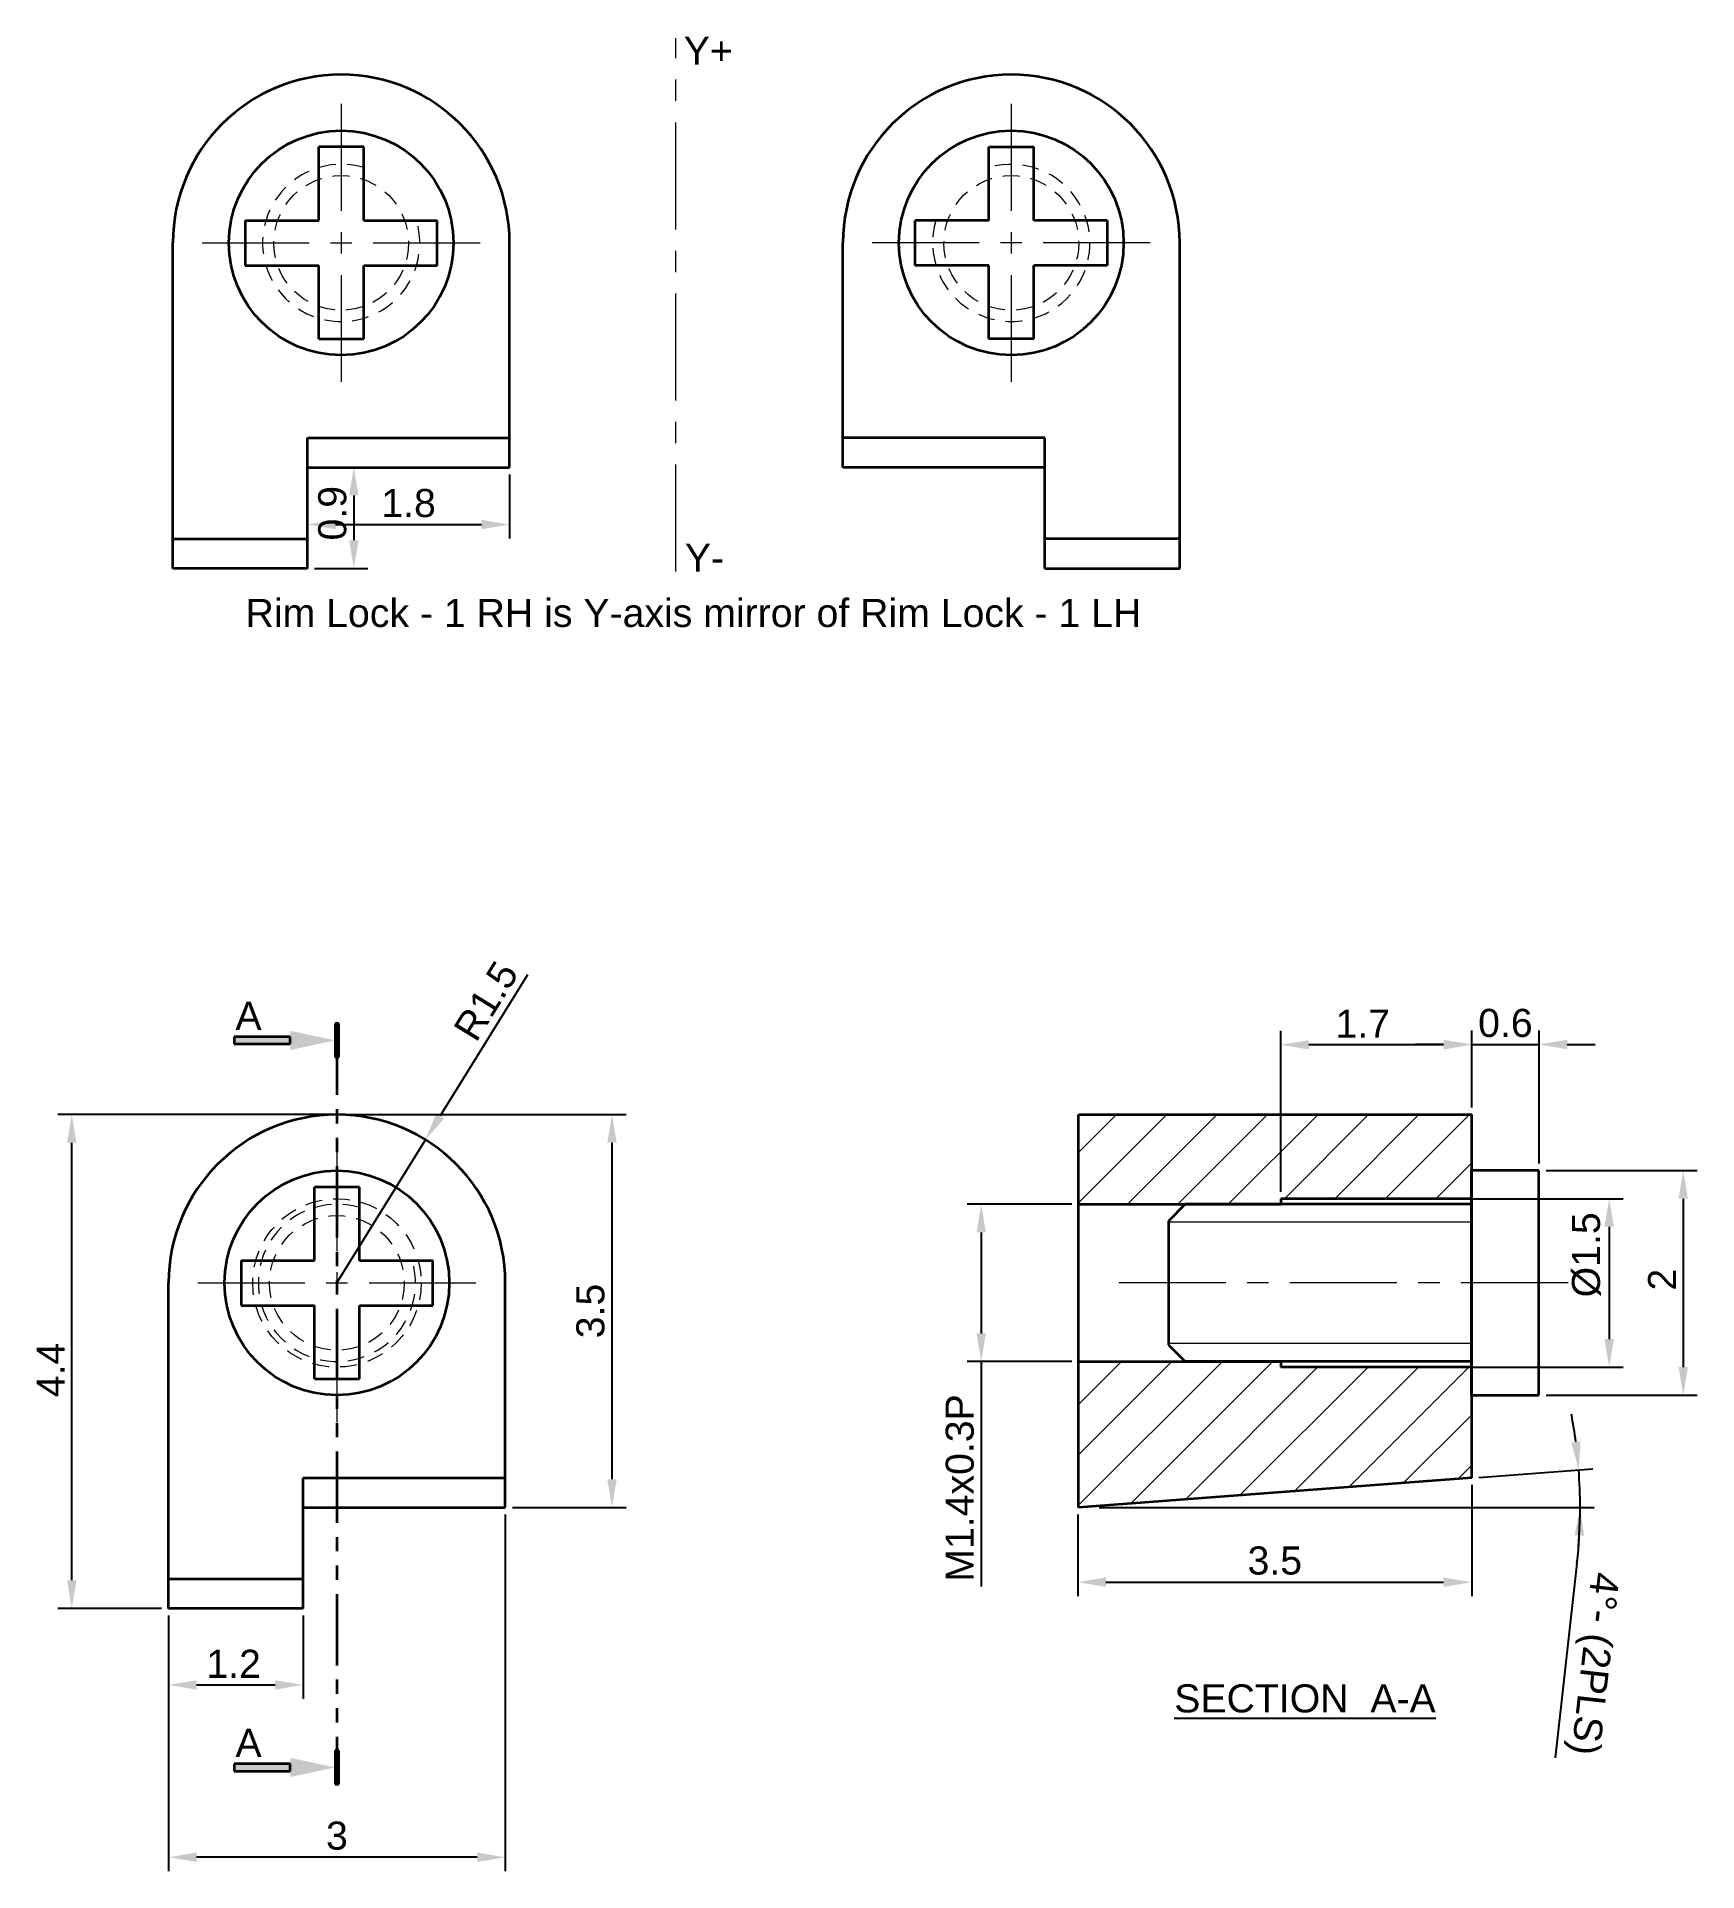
# Model space of a CAD drawing. Header units: millimetres. Extents: x 219 to 785, y 160 to 284.
# Drawn here: x 218.6 to 233.38, y 267.88 to 284.22 of the extents above; entities that cross this region are included whole.
import ezdxf
from ezdxf.enums import TextEntityAlignment as Align

# ---------------------------------------------------------------- set-up
doc = ezdxf.new("R2010")
doc.units = ezdxf.units.MM
for name, pattern in [('CENTER', [50.8, 31.75, -6.35, 6.35, -6.35]), ('HIDDEN', [0.075, 0.05, -0.025]), ('PHANTOM', [63.5, 31.75, -6.35, 6.35, -6.35, 6.35, -6.35])]:
    doc.linetypes.add(name, pattern=pattern)
doc.layers.get('0').update_dxf_attribs({"lineweight": 35})
for name, color, linetype, lineweight in [('Center line', 2, 'CENTER', 18), ('Dimension', 3, 'Continuous', 18), ('Hatch', 6, 'Continuous', 18), ('hidden line', 1, 'HIDDEN', 15), ('Section', 6, 'PHANTOM', 35), ('Text', 4, 'Continuous', 25)]:
    doc.layers.add(name, color=color, linetype=linetype, lineweight=lineweight)
doc.styles.get("Standard").update_dxf_attribs({"font": 'arial.ttf'})
doc.dimstyles.new('ISO-25', dxfattribs={"dimtxt": 2.5, "dimasz": 2.5, "dimexe": 1.25, "dimexo": 0.625, "dimtad": 1, "dimtxsty": 'Standard', "dimcen": 2.5, "dimadec": 0, "dimazin": 0, "dimtfac": 1, "dimtmove": 0, "dimatfit": 3, "dimfxl": 1, "dimarcsym": 0})

msp = doc.modelspace()

# ---------------------------------------------------------------- texts
at = {"layer": 'Text'}
for s, p in [('Y+', (224.576, 284.093)), ('Y-', (224.542, 279.577)), ('Rim Lock - 1 RH is Y-axis mirror of Rim Lock - 1 LH', (224.444, 279.086)), ('A', (220.483, 275.498)), ('A', (220.483, 269.023))]:
    msp.add_text(s, height=0.25, dxfattribs=at).set_placement(p, align=Align.MIDDLE_CENTER)
at = {"layer": 'Text', "insert": (231.053, 269.544), "char_height": 0.25, "width": 4.46626, "attachment_point": 3, "line_spacing_factor": 0.9}
msp.add_mtext('{\\LSECTION  A-A}', dxfattribs=at)

# ---------------------------------------------------------------- blocks, each defined once
blk = doc.blocks.new('*D4')
at = {"layer": 'Defpoints', "color": 0, "transparency": 16777216}
for p in [(222.769, 271.12), (219.771, 270.221), (219.771, 268.004)]:
    blk.add_point(p, dxfattribs=at)
at = {"layer": 'Dimension', "color": 0, "lineweight": -2, "transparency": 16777216}
for p, q in [((222.769, 271.058), (222.769, 267.879)), ((219.771, 270.158), (219.771, 267.879)), ((222.519, 268.004), (220.021, 268.004))]:
    blk.add_line(p, q, dxfattribs=at)
at = {"layer": 'Dimension', "color": 0, "transparency": 16777216}
for points in [[(220.021, 268.046), (220.021, 267.962), (219.771, 268.004)], [(222.519, 268.046), (222.519, 267.962), (222.769, 268.004)]]:
    blk.add_solid(points, dxfattribs=at)
at = {"layer": 'Dimension', "color": 0, "transparency": 16777216, "insert": (221.27, 268.322), "char_height": 0.25, "attachment_point": 2}
blk.add_mtext('3', dxfattribs=at)
blk = doc.blocks.new('*D5')
at = {"layer": 'Defpoints', "color": 0, "transparency": 16777216}
for p in [(222.058, 274.394), (221.27, 273.119)]:
    blk.add_point(p, dxfattribs=at)
at = {"layer": 'Dimension', "color": 0, "lineweight": -2, "transparency": 16777216}
for p, q in [((222.966, 275.862), (222.19, 274.607)), ((221.27, 273.119), (222.058, 274.394))]:
    blk.add_line(p, q, dxfattribs=at)
at = {"layer": 'Dimension', "color": 0, "transparency": 16777216}
blk.add_solid([(222.154, 274.629), (222.225, 274.585), (222.058, 274.394)], dxfattribs=at)
at = {"layer": 'Dimension', "color": 0, "transparency": 16777216, "insert": (222.296, 275.383), "char_height": 0.25, "attachment_point": 1, "rotation": 58.2735}
blk.add_mtext('R1.5', dxfattribs=at)
blk = doc.blocks.new('*D6')
at = {"layer": 'Defpoints', "color": 0, "transparency": 16777216}
for p in [(219.771, 270.221), (220.97, 270.221), (220.97, 269.539)]:
    blk.add_point(p, dxfattribs=at)
at = {"layer": 'Dimension', "color": 0, "lineweight": -2, "transparency": 16777216}
for p, q in [((219.771, 270.158), (219.771, 269.414)), ((220.97, 270.158), (220.97, 269.414)), ((220.021, 269.539), (220.72, 269.539))]:
    blk.add_line(p, q, dxfattribs=at)
at = {"layer": 'Dimension', "color": 0, "transparency": 16777216}
for points in [[(220.021, 269.58), (220.021, 269.497), (219.771, 269.539)], [(220.72, 269.58), (220.72, 269.497), (220.97, 269.539)]]:
    blk.add_solid(points, dxfattribs=at)
at = {"layer": 'Dimension', "color": 0, "transparency": 16777216, "insert": (220.35, 269.852), "char_height": 0.25, "attachment_point": 2}
blk.add_mtext('1.2', dxfattribs=at)
blk = doc.blocks.new('*D7')
at = {"layer": 'Defpoints', "color": 0, "transparency": 16777216}
for p in [(218.909, 274.618), (221.27, 274.618), (219.771, 270.221)]:
    blk.add_point(p, dxfattribs=at)
at = {"layer": 'Dimension', "color": 0, "lineweight": -2, "transparency": 16777216}
for p, q in [((221.207, 274.618), (218.784, 274.618)), ((218.909, 270.471), (218.909, 274.368)), ((219.708, 270.221), (218.784, 270.221))]:
    blk.add_line(p, q, dxfattribs=at)
at = {"layer": 'Dimension', "color": 0, "transparency": 16777216}
for points in [[(218.868, 274.368), (218.951, 274.368), (218.909, 274.618)], [(218.868, 270.471), (218.951, 270.471), (218.909, 270.221)]]:
    blk.add_solid(points, dxfattribs=at)
at = {"layer": 'Dimension', "color": 0, "transparency": 16777216, "insert": (218.597, 272.344), "char_height": 0.25, "attachment_point": 2, "rotation": 90}
blk.add_mtext('4.4', dxfattribs=at)
blk = doc.blocks.new('*D8')
at = {"layer": 'Defpoints', "color": 0, "transparency": 16777216}
for p in [(221.27, 274.618), (223.719, 274.618), (222.769, 271.12)]:
    blk.add_point(p, dxfattribs=at)
at = {"layer": 'Dimension', "color": 0, "lineweight": -2, "transparency": 16777216}
for p, q in [((221.332, 274.618), (223.844, 274.618)), ((223.719, 271.37), (223.719, 274.368)), ((222.832, 271.12), (223.844, 271.12))]:
    blk.add_line(p, q, dxfattribs=at)
at = {"layer": 'Dimension', "color": 0, "transparency": 16777216}
for points in [[(223.677, 274.368), (223.761, 274.368), (223.719, 274.618)], [(223.677, 271.37), (223.761, 271.37), (223.719, 271.12)]]:
    blk.add_solid(points, dxfattribs=at)
at = {"layer": 'Dimension', "color": 0, "transparency": 16777216, "insert": (223.401, 272.869), "char_height": 0.25, "attachment_point": 2, "rotation": 90}
blk.add_mtext('3.5', dxfattribs=at)
blk = doc.blocks.new('*D12')
at = {"layer": 'Defpoints', "color": 0, "transparency": 16777216}
for p in [(231.973, 274.119), (231.973, 272.119), (233.256, 272.119)]:
    blk.add_point(p, dxfattribs=at)
at = {"layer": 'Dimension', "color": 0, "lineweight": -2, "transparency": 16777216}
for p, q in [((232.035, 274.119), (233.381, 274.119)), ((233.256, 273.869), (233.256, 272.369)), ((232.035, 272.119), (233.381, 272.119))]:
    blk.add_line(p, q, dxfattribs=at)
at = {"layer": 'Dimension', "color": 0, "transparency": 16777216}
for points in [[(233.215, 273.869), (233.298, 273.869), (233.256, 274.119)], [(233.215, 272.369), (233.298, 272.369), (233.256, 272.119)]]:
    blk.add_solid(points, dxfattribs=at)
at = {"layer": 'Dimension', "color": 0, "transparency": 16777216, "insert": (233.068, 273.148), "char_height": 0.25, "attachment_point": 5, "rotation": 90}
blk.add_mtext('2', dxfattribs=at)
blk = doc.blocks.new('*D9')
at = {"layer": 'Defpoints', "color": 0, "transparency": 16777216}
for p in [(231.373, 271.383), (227.866, 271.12), (231.373, 270.454)]:
    blk.add_point(p, dxfattribs=at)
at = {"layer": 'Dimension', "color": 0, "lineweight": -2, "transparency": 16777216}
for p, q in [((231.373, 271.32), (231.373, 270.329)), ((227.866, 271.057), (227.866, 270.329)), ((228.116, 270.454), (231.123, 270.454))]:
    blk.add_line(p, q, dxfattribs=at)
at = {"layer": 'Dimension', "color": 0, "transparency": 16777216}
for points in [[(228.116, 270.496), (228.116, 270.412), (227.866, 270.454)], [(231.123, 270.496), (231.123, 270.412), (231.373, 270.454)]]:
    blk.add_solid(points, dxfattribs=at)
at = {"layer": 'Dimension', "color": 0, "transparency": 16777216, "insert": (229.62, 270.772), "char_height": 0.25, "attachment_point": 2}
blk.add_mtext('3.5', dxfattribs=at)
blk = doc.blocks.new('*D10')
at = {"layer": 'Defpoints', "color": 0, "transparency": 16777216}
for p in [(230.873, 273.869), (230.873, 272.369), (232.597, 272.369)]:
    blk.add_point(p, dxfattribs=at)
at = {"layer": 'Dimension', "color": 0, "lineweight": -2, "transparency": 16777216}
for p, q in [((230.935, 273.869), (232.722, 273.869)), ((232.597, 273.619), (232.597, 272.619)), ((230.935, 272.369), (232.722, 272.369))]:
    blk.add_line(p, q, dxfattribs=at)
at = {"layer": 'Dimension', "color": 0, "transparency": 16777216}
for points in [[(232.555, 273.619), (232.639, 273.619), (232.597, 273.869)], [(232.555, 272.619), (232.639, 272.619), (232.597, 272.369)]]:
    blk.add_solid(points, dxfattribs=at)
at = {"layer": 'Dimension', "color": 0, "transparency": 16777216, "insert": (232.265, 273.369), "char_height": 0.25, "attachment_point": 2, "rotation": 90}
blk.add_mtext('%%c1.5', dxfattribs=at)
blk = doc.blocks.new('*D11')
at = {"layer": 'Defpoints', "color": 0, "transparency": 16777216}
for p in [(229.673, 275.24), (231.373, 274.689), (229.673, 273.869)]:
    blk.add_point(p, dxfattribs=at)
at = {"layer": 'Dimension', "color": 0, "lineweight": -2, "transparency": 16777216}
for p, q in [((229.673, 273.931), (229.673, 275.365)), ((231.373, 274.751), (231.373, 275.365)), ((231.123, 275.24), (229.923, 275.24))]:
    blk.add_line(p, q, dxfattribs=at)
at = {"layer": 'Dimension', "color": 0, "transparency": 16777216}
for points in [[(229.923, 275.281), (229.923, 275.198), (229.673, 275.24)], [(231.123, 275.281), (231.123, 275.198), (231.373, 275.24)]]:
    blk.add_solid(points, dxfattribs=at)
at = {"layer": 'Dimension', "color": 0, "transparency": 16777216, "insert": (230.403, 275.553), "char_height": 0.25, "attachment_point": 2}
blk.add_mtext('1.7', dxfattribs=at)
blk = doc.blocks.new('*D13')
at = {"layer": 'Defpoints', "color": 0, "transparency": 16777216}
for p in [(231.973, 275.243), (231.373, 274.618), (231.973, 274.119)]:
    blk.add_point(p, dxfattribs=at)
at = {"layer": 'Dimension', "color": 0, "lineweight": -2, "transparency": 16777216}
for p, q in [((231.373, 274.681), (231.373, 275.368)), ((231.973, 274.182), (231.973, 275.368)), ((231.123, 275.243), (230.873, 275.243)), ((231.373, 275.243), (231.973, 275.243)), ((232.223, 275.243), (232.473, 275.243))]:
    blk.add_line(p, q, dxfattribs=at)
at = {"layer": 'Dimension', "color": 0, "transparency": 16777216}
for points in [[(231.123, 275.284), (231.123, 275.201), (231.373, 275.243)], [(232.223, 275.284), (232.223, 275.201), (231.973, 275.243)]]:
    blk.add_solid(points, dxfattribs=at)
at = {"layer": 'Dimension', "color": 0, "transparency": 16777216, "insert": (231.673, 275.433), "char_height": 0.25, "attachment_point": 5}
blk.add_mtext('0.6', dxfattribs=at)
blk = doc.blocks.new('*D14')
at = {"layer": 'Defpoints', "color": 0, "transparency": 16777216}
for p in [(231.373, 271.383), (232.333, 271.343), (227.873, 271.12), (227.874, 271.12), (227.993, 271.12)]:
    blk.add_point(p, dxfattribs=at)
at = {"layer": 'Dimension', "color": 0, "lineweight": -2, "transparency": 16777216}
for p, q in [((231.435, 271.387), (232.451, 271.463)), ((228.055, 271.12), (232.463, 271.12)), ((232.31, 270.621), (232.116, 268.89))]:
    blk.add_line(p, q, dxfattribs=at)
for start, end in [(7.4977, 10.7068), (0, 4.2886), (353.5793, 0), (353.5818, 356.7909)]:
    blk.add_arc((227.874, 271.12), 4.464, start, end, dxfattribs=at)
at = {"layer": 'Dimension', "color": 0, "transparency": 16777216}
for points in [[(232.342, 271.707), (232.259, 271.698), (232.326, 271.454)], [(232.29, 270.871), (232.373, 270.869), (232.338, 271.12)]]:
    blk.add_solid(points, dxfattribs=at)
at = {"layer": 'Dimension', "color": 0, "transparency": 16777216, "insert": (232.438, 269.73), "char_height": 0.25, "attachment_point": 5, "rotation": 263.5793}
blk.add_mtext('4°- (2PLS)', dxfattribs=at)
blk = doc.blocks.new('_FILLED')
at = {"color": 0, "linetype": 'ByBlock'}
blk.add_solid([(0, 0), (-1, 0.214), (-1, -0.214)], dxfattribs=at)
blk = doc.blocks.new('section arrow')
at = {"layer": 'Section'}
h = blk.add_hatch(color=256, dxfattribs=at)
h.dxf.hatch_style = 1
h.paths.add_polyline_path([(6987.516, 2336.116), (6987.516, 2336.053), (6988.016, 2336.053), (6988.016, 2336.116)])
h.paths.add_polyline_path([(6988.416, 2335.935), (6988.448, 2335.935), (6988.448, 2336.235), (6988.416, 2336.235)])
for points in [[(6988.016, 2336.116), (6987.516, 2336.116), (6987.516, 2336.053), (6988.016, 2336.053)], [(6988.448, 2335.935), (6988.448, 2336.235), (6988.416, 2336.235), (6988.416, 2335.935)]]:
    blk.add_lwpolyline(points, close=True, dxfattribs=at)
at = {"layer": 'Section', "xscale": 0.4, "yscale": 0.4, "zscale": 0.4}
blk.add_blockref('_FILLED', (6988.416, 2336.085), dxfattribs=at)
blk = doc.blocks.new('M1.4x0.3P')
for p, q in [((7011.764, 2334.823), (7011.164, 2334.823)), ((7011.164, 2332.823), (7011.164, 2334.823)), ((7011.764, 2332.823), (7011.764, 2334.823)), ((7008.614, 2334.523), (7008.464, 2334.373)), ((7011.164, 2334.523), (7008.614, 2334.523)), ((7008.464, 2334.373), (7008.464, 2333.273)), ((7008.464, 2333.273), (7008.614, 2333.123)), ((7011.164, 2333.123), (7008.614, 2333.123)), ((7011.164, 2332.823), (7011.764, 2332.823))]:
    blk.add_line(p, q)
at = {"layer": 'Center line', "ltscale": 0.03}
blk.add_line((7012.023, 2333.823), (7007.863, 2333.823), dxfattribs=at)
at = {"layer": 'Dimension'}
for p, q in [((7011.164, 2334.363), (7008.464, 2334.363)), ((7011.164, 2333.283), (7008.464, 2333.283))]:
    blk.add_line(p, q, dxfattribs=at)
blk = doc.blocks.new('*D17')
at = {"layer": 'Defpoints', "color": 0, "transparency": 16777216}
for p in [(227.874, 273.819), (227.006, 272.419), (227.874, 272.419)]:
    blk.add_point(p, dxfattribs=at)
at = {"layer": 'Dimension', "color": 0, "lineweight": -2, "transparency": 16777216}
for p, q in [((227.812, 273.819), (226.881, 273.819)), ((227.006, 273.569), (227.006, 272.669)), ((227.812, 272.419), (226.881, 272.419)), ((227.006, 272.419), (227.006, 270.416))]:
    blk.add_line(p, q, dxfattribs=at)
at = {"layer": 'Dimension', "color": 0, "transparency": 16777216}
for points in [[(226.965, 273.569), (227.048, 273.569), (227.006, 273.819)], [(226.965, 272.669), (227.048, 272.669), (227.006, 272.419)]]:
    blk.add_solid(points, dxfattribs=at)
at = {"layer": 'Dimension', "color": 0, "transparency": 16777216, "insert": (226.816, 271.293), "char_height": 0.25, "attachment_point": 5, "rotation": 90}
blk.add_mtext('M1.4x0.3P', dxfattribs=at)
blk = doc.blocks.new('*D19')
at = {"layer": 'Defpoints', "color": 0, "transparency": 16777216}
for p in [(222.807, 280.382), (221.008, 279.935), (222.807, 279.873)]:
    blk.add_point(p, dxfattribs=at)
at = {"layer": 'Dimension', "color": 0, "lineweight": -2, "transparency": 16777216}
for p, q in [((222.807, 280.32), (222.807, 279.748)), ((221.008, 279.873), (221.008, 279.748)), ((221.258, 279.873), (222.557, 279.873))]:
    blk.add_line(p, q, dxfattribs=at)
at = {"layer": 'Dimension', "color": 0, "transparency": 16777216}
for points in [[(221.258, 279.915), (221.258, 279.831), (221.008, 279.873)], [(222.557, 279.915), (222.557, 279.831), (222.807, 279.873)]]:
    blk.add_solid(points, dxfattribs=at)
at = {"layer": 'Dimension', "color": 0, "transparency": 16777216, "insert": (221.908, 280.063), "char_height": 0.25, "attachment_point": 5}
blk.add_mtext('1.8', dxfattribs=at)
blk = doc.blocks.new('*D20')
at = {"layer": 'Defpoints', "color": 0, "transparency": 16777216}
for p in [(221.716, 280.382), (221.008, 279.483), (221.42, 279.483)]:
    blk.add_point(p, dxfattribs=at)
at = {"layer": 'Dimension', "color": 0, "lineweight": -2, "transparency": 16777216}
for p, q in [((221.654, 280.382), (221.295, 280.382)), ((221.42, 280.132), (221.42, 279.733)), ((221.071, 279.483), (221.545, 279.483))]:
    blk.add_line(p, q, dxfattribs=at)
at = {"layer": 'Dimension', "color": 0, "transparency": 16777216}
for points in [[(221.379, 280.132), (221.462, 280.132), (221.42, 280.382)], [(221.379, 279.733), (221.462, 279.733), (221.42, 279.483)]]:
    blk.add_solid(points, dxfattribs=at)
at = {"layer": 'Dimension', "color": 0, "transparency": 16777216, "insert": (221.23, 279.974), "char_height": 0.25, "attachment_point": 5, "rotation": 90}
blk.add_mtext('0.9', dxfattribs=at)

# ---------------------------------------------------------------- dimensions: what is measured, and where the dimension line sits
at = {"layer": 'Dimension'}
for base, p1, p2, picture, middle in [((222.807, 279.873), (221.008, 279.935), (222.807, 280.382), '*D19', (221.908, 280.063)), ((231.973, 275.243), (231.373, 274.618), (231.973, 274.119), '*D13', (231.673, 275.433))]:
    dim = msp.add_linear_dim(base=base, p1=p1, p2=p2, dimstyle='ISO-25', override={"dimscale": 0.1, "dimdsep": 46}, dxfattribs=at)
    dim.commit()
    dim.dimension.update_dxf_attribs({"geometry": picture, "text_midpoint": middle})
for base, p1, p2, angle, picture, middle in [((221.42, 279.483), (221.716, 280.382), (221.008, 279.483), 90, '*D20', (221.42, 279.974)), ((229.673, 275.24), (231.373, 274.689), (229.673, 273.869), 180, '*D11', (230.403, 275.24)), ((218.909, 274.618), (219.771, 270.221), (221.27, 274.618), 90, '*D7', (218.909, 272.344)), ((223.719, 274.618), (222.769, 271.12), (221.27, 274.618), 90, '*D8', (223.719, 272.869)), ((233.256, 272.119), (231.973, 274.119), (231.973, 272.119), 270, '*D12', (233.256, 273.148)), ((219.771, 268.004), (222.769, 271.12), (219.771, 270.221), 180, '*D4', (221.27, 268.004))]:
    dim = msp.add_linear_dim(base=base, p1=p1, p2=p2, angle=angle, dimstyle='ISO-25', override={"dimscale": 0.1, "dimdsep": 46}, dxfattribs=at)
    dim.commit()
    dim.dimension.update_dxf_attribs({"geometry": picture, "text_midpoint": middle, "dimtype": 160})
dim = msp.add_radius_dim(center=(221.27, 273.119), mpoint=(222.058, 274.394), dimstyle='ISO-25', override={"dimscale": 0.1, "dimdsep": 46}, dxfattribs=at)
dim.commit()
dim.dimension.update_dxf_attribs({"geometry": '*D5', "text_midpoint": (222.75, 275.512), "dimtype": 164})
dim = msp.add_linear_dim(base=(232.597, 272.369), p1=(230.873, 273.869), p2=(230.873, 272.369), angle=270, text='%%c<>', dimstyle='ISO-25', override={"dimscale": 0.1, "dimdsep": 46}, dxfattribs=at)
dim.commit()
dim.dimension.update_dxf_attribs({"geometry": '*D10', "text_midpoint": (232.597, 273.369), "dimtype": 160})
dim = msp.add_linear_dim(base=(227.006, 272.419), p1=(227.874, 273.819), p2=(227.874, 272.419), angle=90, dimstyle='ISO-25', override={"dimscale": 0.1, "dimdsep": 46, "dimpost": 'M<>x0.3P'}, dxfattribs=at)
dim.commit()
dim.dimension.update_dxf_attribs({"geometry": '*D17', "text_midpoint": (226.816, 271.293)})
dim = msp.add_angular_dim_2l(base=(232.333, 271.343), line1=((227.874, 271.12), (227.993, 271.12)), line2=((231.373, 271.383), (227.873, 271.12)), dimstyle='ISO-25', override={"dimscale": 0.1, "dimdsep": 46, "dimpost": '- (2PLS)'}, dxfattribs=at)
dim.commit()
dim.dimension.update_dxf_attribs({"geometry": '*D14', "text_midpoint": (232.438, 269.73)})
for base, p1, p2, override, picture, middle in [((231.373, 270.454), (227.866, 271.12), (231.373, 271.383), {"dimscale": 0.1, "dimdec": 1, "dimdsep": 46}, '*D9', (229.62, 270.454)), ((220.97, 269.539), (219.771, 270.221), (220.97, 270.221), {"dimscale": 0.1, "dimdsep": 46}, '*D6', (220.35, 269.539))]:
    dim = msp.add_linear_dim(base=base, p1=p1, p2=p2, dimstyle='ISO-25', override=override, dxfattribs=at)
    dim.commit()
    dim.dimension.update_dxf_attribs({"geometry": picture, "text_midpoint": middle, "dimtype": 160})

# ---------------------------------------------------------------- hatches: boundary and pattern name
at = {"layer": 'Hatch'}
h = msp.add_hatch(dxfattribs=at)
h.set_pattern_fill('ANSI31', color=256, scale=0.1)
h.set_pattern_definition([(45, (294.47447, 228.63025), (-0.2245064, 0.2245064), [])])
h.paths.add_polyline_path([(231.373, 272.369), (229.673, 272.369), (229.673, 272.419), (228.523, 272.419), (227.873, 272.419), (227.873, 271.12), (231.373, 271.383)])
h.paths.add_polyline_path([(231.373, 274.618), (227.873, 274.618), (227.873, 273.819), (228.522, 273.819), (228.523, 273.819), (229.673, 273.819), (229.673, 273.869), (231.373, 273.869), (231.373, 274.119)])

# ---------------------------------------------------------------- linework, layer by layer
at = {"ltscale": 0.1}
for p, q in [((221.108, 282.581), (221.108, 283.236)), ((221.508, 283.236), (221.108, 283.236)), ((221.508, 282.581), (221.508, 283.236)), ((227.074, 282.581), (227.074, 283.236)), ((227.074, 283.236), (227.474, 283.236)), ((227.474, 282.581), (227.474, 283.236)), ((220.454, 282.581), (221.108, 282.581)), ((220.454, 282.581), (220.454, 282.181)), ((221.508, 282.581), (222.162, 282.581)), ((222.162, 282.181), (222.162, 282.581)), ((227.074, 282.581), (226.419, 282.581)), ((226.419, 282.181), (226.419, 282.581)), ((228.128, 282.581), (227.474, 282.581)), ((228.128, 282.581), (228.128, 282.181)), ((220.454, 282.181), (221.108, 282.181)), ((221.108, 281.527), (221.108, 282.181)), ((221.508, 281.527), (221.508, 282.181)), ((221.508, 282.181), (222.162, 282.181)), ((227.074, 282.181), (226.419, 282.181)), ((227.074, 281.527), (227.074, 282.181)), ((227.474, 281.527), (227.474, 282.181)), ((228.128, 282.181), (227.474, 282.181)), ((221.108, 281.527), (221.508, 281.527)), ((227.474, 281.527), (227.074, 281.527)), ((221.07, 273.319), (221.07, 273.973)), ((221.47, 273.973), (221.07, 273.973)), ((221.47, 273.319), (221.47, 273.973)), ((220.416, 273.319), (221.07, 273.319)), ((220.416, 273.319), (220.416, 272.919)), ((221.47, 273.319), (222.124, 273.319)), ((222.124, 272.919), (222.124, 273.319)), ((220.416, 272.919), (221.07, 272.919)), ((221.07, 272.265), (221.07, 272.919)), ((221.47, 272.265), (221.47, 272.919)), ((221.47, 272.919), (222.124, 272.919)), ((221.07, 272.265), (221.47, 272.265))]:
    msp.add_line(p, q, dxfattribs=at)
for p, q in [((219.809, 279.483), (219.809, 282.381)), ((222.807, 280.382), (222.807, 282.381)), ((225.774, 280.382), (225.774, 282.381)), ((228.773, 279.483), (228.773, 282.381)), ((221.008, 280.645), (222.807, 280.645)), ((221.008, 279.483), (221.008, 280.645)), ((227.573, 280.645), (225.774, 280.645)), ((227.573, 279.483), (227.573, 280.645)), ((221.008, 280.382), (222.807, 280.382)), ((227.573, 280.382), (225.774, 280.382)), ((219.809, 279.745), (221.008, 279.745)), ((228.773, 279.745), (227.573, 279.745)), ((221.008, 279.483), (219.809, 279.483)), ((227.573, 279.483), (228.773, 279.483)), ((227.873, 271.12), (227.873, 274.618)), ((227.874, 274.618), (231.373, 274.618)), ((231.373, 271.383), (231.373, 274.618)), ((229.673, 273.869), (229.673, 273.819)), ((231.373, 273.869), (229.673, 273.869)), ((227.874, 273.819), (229.673, 273.819)), ((219.771, 270.221), (219.771, 273.119)), ((222.769, 271.12), (222.769, 273.119)), ((227.873, 271.12), (227.873, 272.579)), ((227.874, 272.419), (229.673, 272.419)), ((229.673, 272.419), (229.673, 272.369)), ((231.373, 272.369), (229.673, 272.369)), ((220.97, 271.383), (222.769, 271.383)), ((220.97, 270.221), (220.97, 271.383)), ((231.373, 271.383), (227.873, 271.12)), ((220.97, 271.12), (222.769, 271.12)), ((219.771, 270.483), (220.97, 270.483)), ((220.97, 270.221), (219.771, 270.221))]:
    msp.add_line(p, q)
for centre in [(221.308, 282.381), (227.274, 282.381), (221.27, 273.119)]:
    msp.add_circle(centre, 1)
for centre in [(221.308, 282.381), (227.274, 282.381), (221.27, 273.119)]:
    msp.add_arc(centre, 1.499, 0, 180)
at = {"layer": 'Center line', "ltscale": 0.03}
for p, q in [((224.288, 279.454), (224.288, 284.206)), ((221.308, 283.619), (221.308, 281.144)), ((227.274, 283.619), (227.274, 281.144)), ((220.07, 282.381), (222.546, 282.381)), ((228.511, 282.381), (226.036, 282.381)), ((221.27, 274.357), (221.27, 271.881)), ((220.032, 273.119), (222.508, 273.119))]:
    msp.add_line(p, q, dxfattribs=at)
at = {"layer": 'hidden line', "ltscale": 3}
for centre, radius in [((221.308, 282.381), 0.6), ((227.274, 282.381), 0.6), ((221.27, 273.119), 0.75), ((221.27, 273.119), 0.6)]:
    msp.add_circle(centre, radius, dxfattribs=at)
for centre, start, end in [((221.308, 282.381), 73.3985, 16.6015), ((227.274, 282.381), 163.3985, 106.6015), ((221.27, 273.119), 73.3985, 16.6015)]:
    msp.add_arc(centre, 0.7, start, end, dxfattribs=at)
at = {"layer": 'Section', "ltscale": 0.02}
msp.add_line((221.27, 275.428), (221.27, 268.654), dxfattribs=at)

# ---------------------------------------------------------------- block references
for name, p in [('section arrow', (-6767.162, -2060.806)), ('M1.4x0.3P', (-6779.792, -2060.704)), ('section arrow', (-6767.162, -2067.281))]:
    msp.add_blockref(name, p)

msp.set_redraw_order([(e.dxf.handle, doc.entitydb.next_handle()) for e in msp.query("TEXT MTEXT ATTDEF DIMENSION ARC_DIMENSION")])  # texts and dimensions are drawn at this point

doc.saveas('drawing.dxf')
